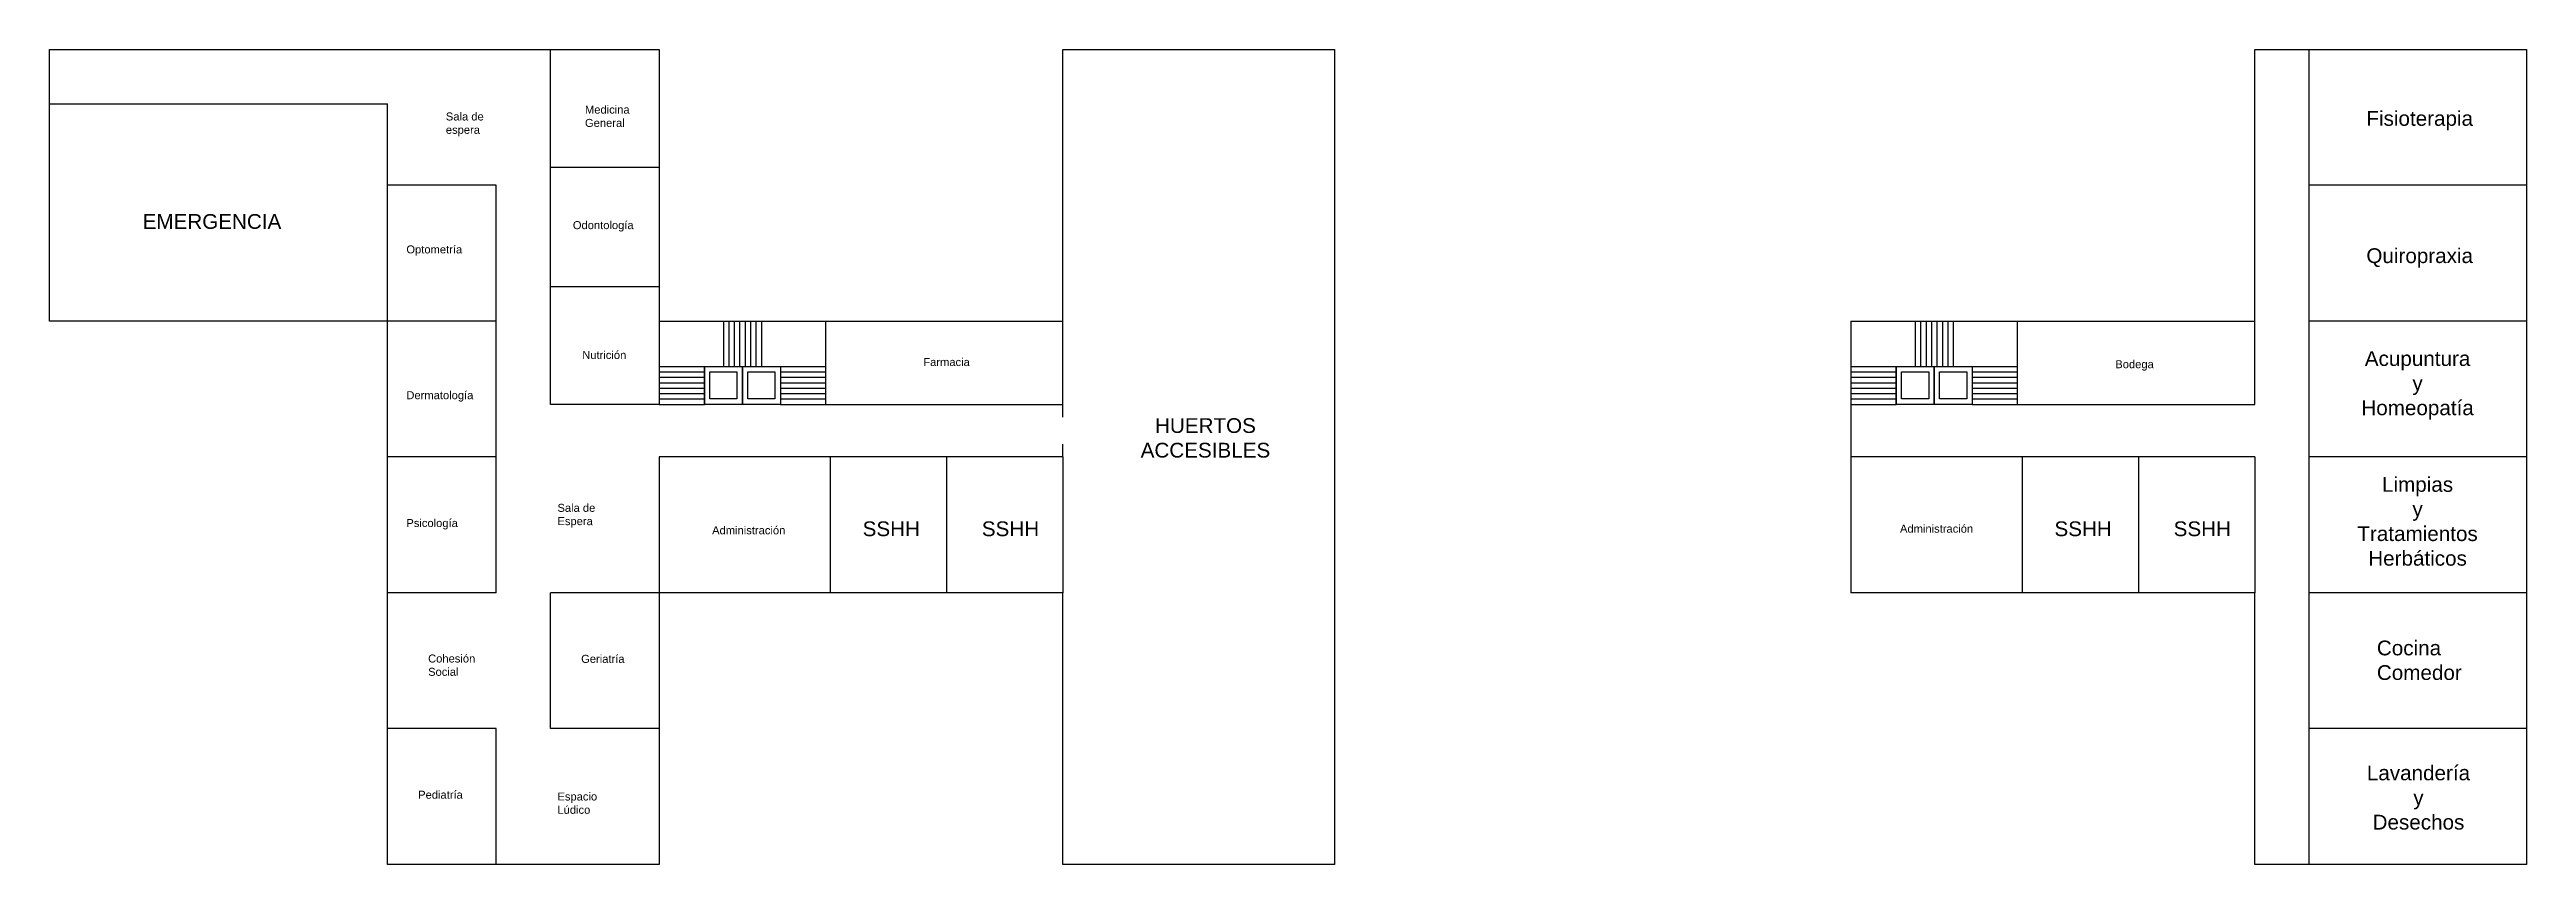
# Model space of a CAD drawing. Header units: millimetres. Extents: x 2486 to 2918, y 1154 to 1361.
# Drawn here: x 2780.8 to 2917.6, y 1281.4 to 1326.4 of the extents above; entities that cross this region are included whole.
import ezdxf

# ---------------------------------------------------------------- set-up
doc = ezdxf.new("R2010")
doc.units = ezdxf.units.MM
doc.layers.add('modulos alternativos', color=10, linetype='Continuous')
doc.styles.get("Standard").update_dxf_attribs({"font": 'arial.ttf'})

msp = doc.modelspace()

# ---------------------------------------------------------------- texts
at = {"attachment_point": 1}
for s, width, gutter_width, insert, char_height in [('Sala de espera', 2.5734, 2.21, (2802.72, 1322.91), 0.4412), ('Medicina General', 1.6186, 2.21, (2810.4, 1323.29), 0.4412), ('Fisioterapia', 2.992, 4.08, (2908.75, 1322.99), 0.8155), ('EMERGENCIA', 2.992, 4.08, (2785.98, 1317.3), 0.815), ('Odontología', 1.6186, 2.21, (2809.73, 1316.91), 0.4412), ('Optometría', 1.6186, 2.21, (2800.54, 1315.57), 0.441), ('Quiropraxia', 2.992, 4.08, (2908.75, 1315.41), 0.8155), ('Nutrición', 1.6186, 2.21, (2810.25, 1309.74), 0.441), ('Farmacia', 1.6186, 2.21, (2829.08, 1309.35), 0.441), ('Bodega', 1.6186, 2.21, (2894.89, 1309.23), 0.441), ('\\pxqc;Acupuntura y Homeopatía', 2.992, 4.08, (2910.08, 1309.73), 0.8155), ('Dermatología', 1.6186, 2.21, (2800.54, 1307.52), 0.4412), ('\\pxqc;HUERTOS ACCESIBLES', 2.992, 4.08, (2843.16, 1306.03), 0.8155), ('\\pxqc;Limpias y Tratamientos Herbáticos', 2.992, 4.08, (2910.08, 1302.78), 0.8155), ('Psicología', 1.6186, 2.21, (2800.54, 1300.46), 0.441), ('Sala de Espera', 2.6322, 2.21, (2808.88, 1301.3), 0.4412), ('Administración', 1.6186, 2.21, (2817.42, 1300.06), 0.4412), ('SSHH', 2.992, 4.08, (2825.73, 1300.33), 0.815), ('SSHH', 2.992, 4.08, (2832.31, 1300.33), 0.815), ('Administración', 1.6186, 2.21, (2883, 1300.15), 0.4412), ('SSHH', 2.992, 4.08, (2891.53, 1300.33), 0.815), ('SSHH', 2.992, 4.08, (2898.11, 1300.33), 0.815), ('Cocina Comedor', 4.5637, 4.08, (2909.33, 1293.75), 0.8155), ('Cohesión Social', 1.6186, 2.21, (2801.74, 1292.98), 0.4412), ('Geriatría', 1.6186, 2.21, (2810.19, 1292.96), 0.441), ('\\pxqc;Lavandería y Desechos', 2.992, 4.08, (2910.13, 1286.85), 0.8155), ('Pediatría', 1.6186, 2.21, (2801.19, 1285.46), 0.441), ('Espacio Lúdico', 1.6186, 2.21, (2808.88, 1285.36), 0.4412)]:
    msp.add_mtext_dynamic_manual_height_columns(s, width=width, gutter_width=gutter_width, heights=[0], dxfattribs=dict(at, insert=insert, char_height=char_height))

# ---------------------------------------------------------------- linework, layer by layer
for p, q in [((2808.49, 1306.79), (2808.49, 1326.39)), ((2905.59, 1281.39), (2905.59, 1326.39)), ((2780.84, 1323.39), (2799.49, 1323.39)), ((2799.49, 1311.39), (2799.49, 1323.39)), ((2805.49, 1318.89), (2799.49, 1318.89)), ((2805.49, 1303.89), (2805.49, 1318.89)), ((2805.49, 1303.89), (2805.49, 1318.89)), ((2917.59, 1318.89), (2905.59, 1318.89)), ((2814.49, 1313.29), (2808.49, 1313.29)), ((2805.49, 1311.39), (2799.49, 1311.39)), ((2814.49, 1311.39), (2814.49, 1306.79)), ((2818.04, 1311.39), (2818.04, 1308.89)), ((2818.34, 1311.39), (2818.34, 1308.89)), ((2818.64, 1311.39), (2818.64, 1308.89)), ((2818.94, 1311.39), (2818.94, 1308.89)), ((2819.24, 1311.39), (2819.24, 1308.89)), ((2819.54, 1311.39), (2819.54, 1308.89)), ((2819.84, 1311.39), (2819.84, 1308.89)), ((2820.14, 1311.39), (2820.14, 1308.89)), ((2823.69, 1306.79), (2823.69, 1311.39)), ((2836.79, 1306.79), (2836.79, 1311.39)), ((2883.84, 1311.39), (2883.84, 1308.89)), ((2884.14, 1311.39), (2884.14, 1308.89)), ((2884.44, 1311.39), (2884.44, 1308.89)), ((2884.74, 1311.39), (2884.74, 1308.89)), ((2885.04, 1311.39), (2885.04, 1308.89)), ((2885.34, 1311.39), (2885.34, 1308.89)), ((2885.64, 1311.39), (2885.64, 1308.89)), ((2885.94, 1311.39), (2885.94, 1308.89)), ((2889.49, 1306.79), (2889.49, 1311.39)), ((2902.59, 1306.79), (2902.59, 1311.39)), ((2917.59, 1311.39), (2905.59, 1311.39)), ((2814.49, 1308.89), (2816.99, 1308.89)), ((2816.99, 1308.89), (2816.99, 1306.79)), ((2821.19, 1308.89), (2823.69, 1308.89)), ((2880.29, 1308.89), (2882.79, 1308.89)), ((2882.79, 1308.89), (2882.79, 1306.79)), ((2886.99, 1308.89), (2889.49, 1308.89)), ((2814.49, 1308.59), (2816.99, 1308.59)), ((2814.49, 1308.29), (2816.99, 1308.29)), ((2814.49, 1307.99), (2816.99, 1307.99)), ((2814.49, 1307.69), (2816.99, 1307.69)), ((2814.49, 1307.39), (2816.99, 1307.39)), ((2821.19, 1308.59), (2823.69, 1308.59)), ((2821.19, 1308.29), (2823.69, 1308.29)), ((2821.19, 1307.99), (2823.69, 1307.99)), ((2821.19, 1307.69), (2823.69, 1307.69)), ((2821.19, 1307.39), (2823.69, 1307.39)), ((2880.29, 1308.59), (2882.79, 1308.59)), ((2880.29, 1308.29), (2882.79, 1308.29)), ((2880.29, 1307.99), (2882.79, 1307.99)), ((2880.29, 1307.69), (2882.79, 1307.69)), ((2880.29, 1307.39), (2882.79, 1307.39)), ((2886.99, 1308.59), (2889.49, 1308.59)), ((2886.99, 1308.29), (2889.49, 1308.29)), ((2886.99, 1307.99), (2889.49, 1307.99)), ((2886.99, 1307.69), (2889.49, 1307.69)), ((2886.99, 1307.39), (2889.49, 1307.39)), ((2814.49, 1306.79), (2808.49, 1306.79)), ((2814.49, 1307.09), (2816.99, 1307.09)), ((2814.49, 1306.79), (2816.99, 1306.79)), ((2821.19, 1307.09), (2823.69, 1307.09)), ((2821.19, 1306.79), (2823.69, 1306.79)), ((2823.69, 1306.79), (2836.79, 1306.79)), ((2836.79, 1306.09), (2836.79, 1306.79)), ((2880.29, 1307.09), (2882.79, 1307.09)), ((2880.29, 1306.79), (2882.79, 1306.79)), ((2886.99, 1307.09), (2889.49, 1307.09)), ((2886.99, 1306.79), (2889.49, 1306.79)), ((2889.49, 1306.79), (2902.59, 1306.79)), ((2836.79, 1303.89), (2836.79, 1304.59)), ((2805.49, 1303.89), (2799.49, 1303.89)), ((2805.49, 1296.39), (2805.49, 1303.89)), ((2805.49, 1296.39), (2805.49, 1303.89)), ((2814.49, 1303.89), (2814.49, 1296.39)), ((2823.94, 1303.89), (2814.49, 1303.89)), ((2823.94, 1303.89), (2823.94, 1296.39)), ((2836.79, 1303.89), (2823.94, 1303.89)), ((2830.36, 1303.89), (2830.36, 1296.39)), ((2836.79, 1303.89), (2836.79, 1296.39)), ((2902.59, 1303.89), (2880.29, 1303.89)), ((2889.74, 1303.89), (2889.74, 1296.39)), ((2896.16, 1303.89), (2896.16, 1296.39)), ((2902.59, 1303.89), (2902.59, 1296.39)), ((2917.59, 1303.89), (2905.59, 1303.89)), ((2805.49, 1296.39), (2799.49, 1296.39)), ((2808.49, 1288.89), (2808.49, 1296.39)), ((2814.49, 1296.39), (2808.49, 1296.39)), ((2917.59, 1296.39), (2905.59, 1296.39)), ((2805.49, 1288.89), (2799.49, 1288.89)), ((2805.49, 1281.39), (2805.49, 1288.89)), ((2805.49, 1281.39), (2805.49, 1288.89)), ((2814.49, 1288.89), (2808.49, 1288.89)), ((2917.59, 1288.89), (2905.59, 1288.89))]:
    msp.add_line(p, q)
for points in [[(2816.99, 1308.89), (2819.09, 1308.89), (2819.09, 1306.79), (2816.99, 1306.79)], [(2819.09, 1308.89), (2821.19, 1308.89), (2821.19, 1306.79), (2819.09, 1306.79)], [(2882.79, 1308.89), (2884.89, 1308.89), (2884.89, 1306.79), (2882.79, 1306.79)], [(2884.89, 1308.89), (2886.99, 1308.89), (2886.99, 1306.79), (2884.89, 1306.79)], [(2817.29, 1308.59), (2818.79, 1308.59), (2818.79, 1307.09), (2817.29, 1307.09)], [(2819.39, 1308.59), (2820.89, 1308.59), (2820.89, 1307.09), (2819.39, 1307.09)], [(2883.09, 1308.59), (2884.59, 1308.59), (2884.59, 1307.09), (2883.09, 1307.09)], [(2885.19, 1308.59), (2886.69, 1308.59), (2886.69, 1307.09), (2885.19, 1307.09)]]:
    msp.add_lwpolyline(points, close=True)
at = {"layer": 'modulos alternativos'}
for p, q in [((2780.84, 1326.39), (2814.49, 1326.39)), ((2780.84, 1311.39), (2780.84, 1326.39)), ((2784.49, 1326.39), (2814.49, 1326.39)), ((2814.49, 1326.39), (2814.49, 1311.39)), ((2836.79, 1326.39), (2851.79, 1326.39)), ((2836.79, 1311.39), (2836.79, 1326.39)), ((2851.79, 1326.39), (2851.79, 1296.39)), ((2902.59, 1311.39), (2902.59, 1326.39)), ((2902.59, 1326.39), (2917.59, 1326.39)), ((2917.59, 1326.39), (2917.59, 1296.39)), ((2808.49, 1319.89), (2814.49, 1319.89)), ((2799.49, 1311.39), (2780.84, 1311.39)), ((2799.49, 1296.39), (2799.49, 1311.39)), ((2814.49, 1311.39), (2836.79, 1311.39)), ((2880.29, 1311.39), (2880.29, 1296.39)), ((2880.29, 1311.39), (2902.59, 1311.39)), ((2799.49, 1281.39), (2799.49, 1296.39)), ((2814.49, 1296.39), (2814.49, 1281.39)), ((2836.79, 1296.39), (2814.49, 1296.39)), ((2836.79, 1281.39), (2836.79, 1296.39)), ((2851.79, 1296.39), (2851.79, 1281.39)), ((2902.59, 1296.39), (2880.29, 1296.39)), ((2902.59, 1281.39), (2902.59, 1296.39)), ((2917.59, 1296.39), (2917.59, 1281.39)), ((2814.49, 1281.39), (2799.49, 1281.39)), ((2851.79, 1281.39), (2836.79, 1281.39)), ((2917.59, 1281.39), (2902.59, 1281.39))]:
    msp.add_line(p, q, dxfattribs=at)

msp.set_redraw_order([(e.dxf.handle, doc.entitydb.next_handle()) for e in msp.query("TEXT MTEXT ATTDEF DIMENSION ARC_DIMENSION")])  # texts and dimensions are drawn at this point

doc.saveas('drawing.dxf')
